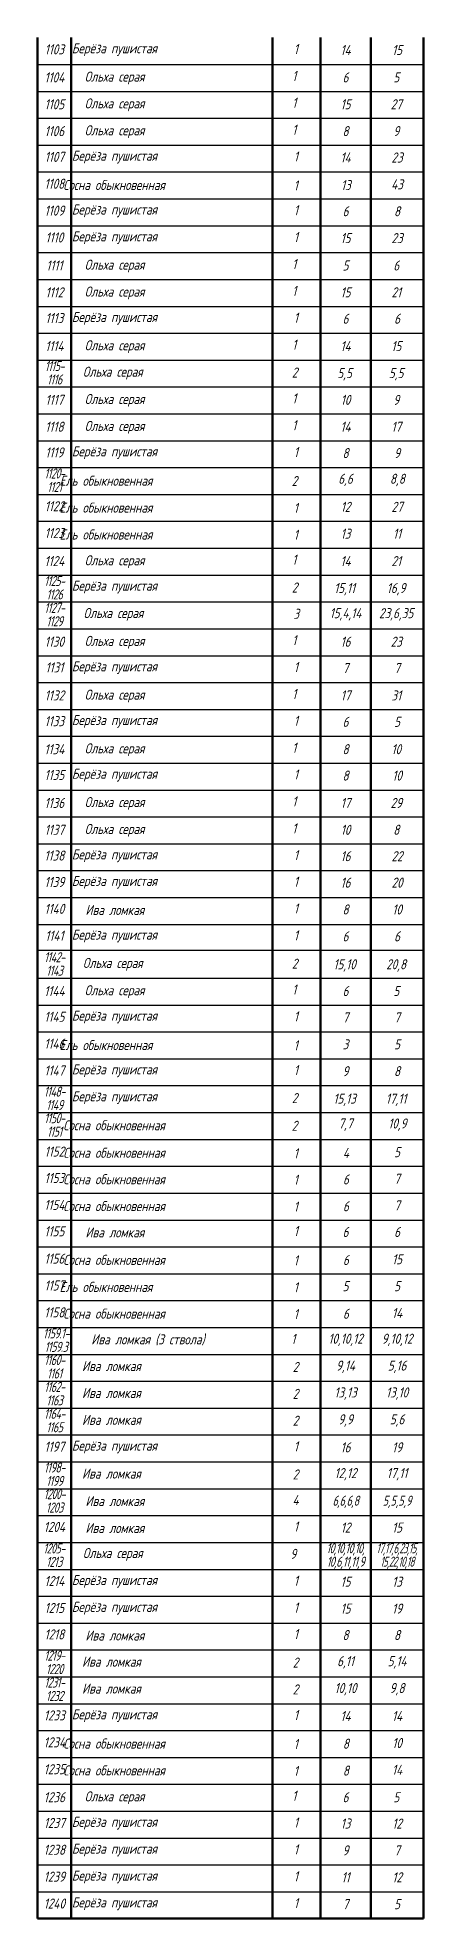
# Model space of a CAD drawing. Header units: metres. Extents: x 23128 to 34628, y -678634 to 13070.
# Drawn here: x 23128 to 34628, y -537845 to -481854 of the extents above; entities that cross this region are included whole.
import ezdxf

# ---------------------------------------------------------------- set-up
doc = ezdxf.new("R2010")
doc.units = ezdxf.units.M
for name, color, linetype, lineweight in [('Лиственные', 160, 'Continuous', 30), ('ТАБЛИЦА 50', 51, 'Continuous', 50), ('текст 300', 7, 'Continuous', 30), ('Хвойные', 80, 'Continuous', 30)]:
    doc.layers.add(name, color=color, linetype=linetype, lineweight=lineweight)
doc.layers.add('ТАБЛИЦА', color=18, linetype='Continuous', true_color=0x000000)
doc.styles.add('NF_VGP_3.0', font='cs_gost2304.shx', dxfattribs={"oblique": 15, "height": 300})

msp = doc.modelspace()

# ---------------------------------------------------------------- texts
at = {"layer": 'Лиственные', "lineweight": 30, "transparency": 33554687, "char_height": 300, "attachment_point": 5, "style": 'NF_VGP_3.0'}
for s, insert, width in [('\\pxqj;Берёза пушистая', (26017, -482211), 3736), ('Ольха серая', (25423, -483054), 6349.98), ('Ольха серая', (25423, -483854), 6349.98), ('Ольха серая', (25423, -484654), 6349.98), ('\\pxqj;Берёза пушистая', (26017, -485411), 3736), ('\\pxqj;Берёза пушистая', (26017, -487011), 3736), ('\\pxqj;Берёза пушистая', (26017, -487811), 3736), ('Ольха серая', (25423, -488654), 6349.98), ('Ольха серая', (25423, -489454), 6349.98), ('\\pxqj;Берёза пушистая', (26017, -490211), 3736), ('Ольха серая', (25423, -491054), 6349.98), ('Ольха серая', (25369, -491841), 6349.98), ('Ольха серая', (25423, -492654), 6349.98), ('Ольха серая', (25423, -493454), 6349.98), ('\\pxqj;Берёза пушистая', (26017, -494211), 3736), ('Ольха серая', (25423, -497454), 6349.98), ('\\pxqj;Берёза пушистая', (26017, -498211), 3736), ('Ольха серая', (25389, -499025), 6349.98), ('Ольха серая', (25423, -499854), 6349.98), ('\\pxqj;Берёза пушистая', (26017, -500611), 3736), ('Ольха серая', (25423, -501454), 6349.98), ('\\pxqj;Берёза пушистая', (26017, -502211), 3736), ('Ольха серая', (25423, -503054), 6349.98), ('\\pxqj;Берёза пушистая', (26017, -503811), 3736), ('Ольха серая', (25423, -504654), 6349.98), ('Ольха серая', (25423, -505454), 6349.98), ('\\pxqj;Берёза пушистая', (26017, -506211), 3736), ('\\pxqj;Берёза пушистая', (26017, -506999), 3736), ('Ива ломкая', (25430, -507823), 6349.98), ('\\pxqj;Берёза пушистая', (26017, -508599), 3736), ('Ольха серая', (25369, -509441), 6349.98), ('Ольха серая', (25423, -510254), 6349.98), ('\\pxqj;Берёза пушистая', (26017, -511011), 3736), ('\\pxqj;Берёза пушистая', (26017, -512611), 3736), ('\\pxqj;Берёза пушистая', (26017, -513411), 3736), ('Ива ломкая', (25430, -517423), 6349.98), ('Ива ломкая (3 ствола)', (26417, -520623), 6349.98), ('Ива ломкая', (25329, -521403), 6349.98), ('Ива ломкая', (25329, -522203), 6349.98), ('Ива ломкая', (25329, -523003), 6349.98), ('\\pxqj;Берёза пушистая', (26017, -523811), 3736), ('Ива ломкая', (25329, -524603), 6349.98), ('Ива ломкая', (25430, -525423), 6349.98), ('Ива ломкая', (25430, -526223), 6349.98), ('Ольха серая', (25369, -527010), 6349.98), ('\\pxqj;Берёза пушистая', (26017, -527811), 3736), ('\\pxqj;Берёза пушистая', (26017, -528611), 3736), ('Ива ломкая', (25430, -529423), 6349.98), ('Ива ломкая', (25329, -530203), 6349.98), ('Ива ломкая', (25329, -531003), 6349.98), ('\\pxqj;Берёза пушистая', (26017, -531811), 3736), ('Ольха серая', (25423, -534254), 6349.98), ('\\pxqj;Берёза пушистая', (26017, -535011), 3736), ('\\pxqj;Берёза пушистая', (26017, -535811), 3736), ('\\pxqj;Берёза пушистая', (26017, -536611), 3736), ('\\pxqj;Берёза пушистая', (26017, -537411), 3736)]:
    msp.add_mtext(s, dxfattribs=dict(at, insert=insert, width=width))
at = {"layer": 'Лиственные', "color": 5, "char_height": 300, "attachment_point": 1, "style": 'NF_VGP_3.0'}
for s, insert, width in [('1', (30766, -482043), 156.16), ('1', (30718, -482843), 156.16), ('1', (30718, -483643), 156.16), ('1', (30718, -484443), 156.16), ('1', (30766, -485243), 156.16), ('1', (30766, -486843), 156.16), ('1', (30766, -487643), 156.16), ('1', (30718, -488443), 156.16), ('1', (30718, -489243), 156.16), ('1', (30766, -490043), 156.16), ('1', (30718, -490843), 156.16), ('2', (30706, -491674), 243.91), ('1', (30718, -492443), 156.16), ('1', (30718, -493243), 156.16), ('1', (30766, -494043), 156.16), ('1', (30718, -497243), 156.16), ('2', (30706, -498074), 243.91), ('3', (30753, -498857), 232.3), ('1', (30718, -499643), 156.16), ('1', (30766, -500443), 156.16), ('1', (30718, -501243), 156.16), ('1', (30766, -502043), 156.16), ('1', (30718, -502843), 156.16), ('1', (30766, -503643), 156.16), ('1', (30718, -504443), 156.16), ('1', (30718, -505243), 156.16), ('1', (30766, -506043), 156.16), ('1', (30766, -506831), 156.16), ('1', (30766, -507631), 156.16), ('1', (30766, -508431), 156.16), ('2', (30706, -509274), 243.91), ('1', (30718, -510043), 156.16), ('1', (30766, -510843), 156.16), ('1', (30766, -512443), 156.16), ('2', (30706, -513274), 243.91), ('1', (30766, -517231), 156.16), ('1', (30689, -520443), 156.16), ('2', (30732, -521279), 243.91), ('2', (30732, -522079), 243.91), ('2', (30732, -522879), 243.91), ('1', (30766, -523643), 156.16), ('2', (30732, -524479), 243.91), ('4', (30726, -525243), 239.07), ('1', (30766, -526031), 156.16), ('9', (30659, -526843), 254.5), ('1', (30766, -527643), 156.16), ('1', (30766, -528443), 156.16), ('1', (30766, -529231), 156.16), ('2', (30732, -530079), 243.91), ('2', (30732, -530879), 243.91), ('1', (30766, -531643), 156.16), ('1', (30718, -534043), 156.16), ('1', (30766, -534843), 156.16), ('1', (30766, -535643), 156.16), ('1', (30766, -536443), 156.16), ('1', (30766, -537243), 156.16)]:
    msp.add_mtext(s, dxfattribs=dict(at, insert=insert, width=width))
at = {"layer": 'текст 300', "color": 7, "transparency": 33554687, "char_height": 300, "attachment_point": 5, "style": 'NF_VGP_3.0'}
for s, insert, width in [('{\\C256;1103}', (23628, -482204), 1000), ('{\\C256;1104}', (23628, -483038), 1000.06), ('{\\C256;1105}', (23628, -483838), 1000.06), ('{\\C256;1106}', (23628, -484638), 1000.06), ('{\\C256;1107}', (23628, -485404), 1000), ('{\\C256;1108}', (23628, -486204), 1000), ('{\\C256;1109}', (23628, -487004), 1000), ('{\\C256;1110}', (23628, -487804), 1000), ('{\\C256;1111}', (23628, -488638), 1000.06), ('{\\C256;1112}', (23628, -489438), 1000.06), ('{\\C256;1113}', (23628, -490204), 1000), ('{\\C256;1114}', (23628, -491038), 1000.06), ('{\\C256;1117}', (23628, -492638), 1000.06), ('{\\C256;1118}', (23628, -493438), 1000.06), ('{\\C256;1119}', (23628, -494204), 1000), ('{\\C256;1122}', (23628, -495804), 1000), ('{\\C256;1123}', (23628, -496604), 1000), ('{\\C256;1124}', (23628, -497438), 1000.06), ('{\\C256;1130}', (23628, -499838), 1000.06), ('{\\C256;1131}', (23628, -500604), 1000), ('{\\C256;1132}', (23628, -501438), 1000.06), ('{\\C256;1133}', (23628, -502204), 1000), ('{\\C256;1134}', (23628, -503038), 1000.06), ('{\\C256;1135}', (23628, -503804), 1000), ('{\\C256;1136}', (23628, -504638), 1000.06), ('{\\C256;1137}', (23628, -505438), 1000.06), ('{\\C256;1138}', (23628, -506204), 1000), ('{\\C256;1139}', (23628, -506991), 1000), ('{\\C256;1140}', (23628, -507791), 1000), ('{\\C256;1141}', (23628, -508591), 1000), ('{\\C256;1144}', (23628, -510238), 1000.06), ('{\\C256;1145}', (23628, -511004), 1000), ('{\\C256;1146}', (23628, -511804), 1000), ('{\\C256;1147}', (23628, -512604), 1000), ('{\\C256;1152}', (23628, -515016), 1000), ('{\\C256;1153}', (23628, -515804), 1000), ('{\\C256;1154}', (23628, -516604), 1000), ('{\\C256;1155}', (23628, -517391), 1000), ('{\\C256;1156}', (23628, -518204), 1000), ('{\\C256;1157}', (23628, -519004), 1000), ('{\\C256;1158}', (23628, -519804), 1000), ('{\\C256;1197}', (23628, -523803), 1000), ('{\\C256;1204}', (23628, -526191), 1000), ('{\\C256;1214}', (23628, -527803), 1000), ('{\\C256;1215}', (23628, -528603), 1000), ('{\\C256;1218}', (23628, -529391), 1000), ('{\\C256;1233}', (23628, -531803), 1000), ('{\\C256;1234}', (23628, -532604), 1000), ('{\\C256;1235}', (23628, -533404), 1000), ('{\\C256;1236}', (23628, -534238), 1000.06), ('{\\C256;1237}', (23628, -535003), 1000), ('{\\C256;1238}', (23628, -535803), 1000), ('{\\C256;1239}', (23628, -536603), 1000), ('{\\C256;1240}', (23628, -537403), 1000)]:
    msp.add_mtext(s, dxfattribs=dict(at, insert=insert, width=width))
at = {"layer": 'текст 300', "transparency": 33554687, "char_height": 300, "attachment_point": 5, "style": 'NF_VGP_3.0'}
for s, insert, width in [('14', (32306, -482223), 1500), ('15', (33842, -482223), 1572.46), ('6', (32306, -483038), 1500), ('5', (33818, -483038), 1620), ('15', (32306, -483838), 1500), ('27', (33818, -483838), 1620), ('8', (32306, -484638), 1500), ('9', (33818, -484638), 1620), ('14', (32306, -485423), 1500), ('23', (33842, -485423), 1572.46), ('13', (32317, -486245), 1478.12), ('43', (33842, -486223), 1572.46), ('6', (32306, -487023), 1500), ('8', (33842, -487023), 1572.46), ('15', (32306, -487823), 1500), ('23', (33842, -487823), 1572.46), ('5', (32306, -488638), 1500), ('6', (33818, -488638), 1620), ('15', (32306, -489438), 1500), ('21', (33818, -489438), 1620), ('6', (32306, -490223), 1500), ('6', (33842, -490223), 1572.46), ('14', (32306, -491038), 1500), ('15', (33818, -491038), 1620), ('5,5', (32278, -491876), 1500), ('5,5', (33814, -491876), 1572.46), ('10', (32306, -492638), 1500), ('9', (33818, -492638), 1620), ('14', (32306, -493438), 1500), ('17', (33818, -493438), 1620), ('8', (32306, -494223), 1500), ('9', (33842, -494223), 1572.46), ('6,6', (32306, -495023), 1500), ('8,8', (33852, -495023), 1591.94), ('12', (32306, -495823), 1500), ('27', (33842, -495823), 1572.46), ('13', (32306, -496623), 1500), ('11', (33842, -496623), 1572.46), ('14', (32306, -497438), 1500), ('21', (33818, -497438), 1620), ('15,11', (32278, -498276), 1500), ('16,9', (33814, -498276), 1572.46), ('15,4,14', (32306, -499023), 1500), ('23,6,35', (33815, -499023), 1664.4), ('16', (32306, -499838), 1500), ('23', (33818, -499838), 1620), ('7', (32306, -500623), 1500), ('7', (33842, -500623), 1572.46), ('17', (32306, -501438), 1500), ('31', (33818, -501438), 1620), ('6', (32306, -502223), 1500), ('5', (33842, -502223), 1572.46), ('8', (32306, -503038), 1500), ('10', (33818, -503038), 1620), ('8', (32306, -503823), 1500), ('10', (33842, -503823), 1572.46), ('17', (32306, -504638), 1500), ('29', (33818, -504638), 1620), ('10', (32306, -505438), 1500), ('8', (33818, -505438), 1620), ('16', (32306, -506223), 1500), ('22', (33842, -506223), 1572.46), ('16', (32306, -507010), 1500), ('20', (33842, -507010), 1572.46), ('8', (32306, -507810), 1500), ('10', (33842, -507810), 1572.46), ('6', (32306, -508610), 1500), ('6', (33842, -508610), 1572.46), ('15,10', (32278, -509476), 1500), ('20,8', (33814, -509476), 1572.46), ('6', (32306, -510238), 1500), ('5', (33818, -510238), 1620), ('7', (32306, -511023), 1500), ('7', (33842, -511023), 1572.46), ('3', (32306, -511823), 1500), ('5', (33842, -511823), 1572.46), ('9', (32306, -512623), 1500), ('8', (33842, -512623), 1572.46), ('15,13', (32278, -513476), 1500), ('17,11', (33814, -513476), 1572.46), ('7,7', (32306, -514216), 1500), ('10,9', (33852, -514216), 1591.94), ('4', (32317, -515057), 1478.12), ('5', (33842, -515035), 1572.46), ('7', (33842, -515823), 1572.46), ('6', (32317, -515845), 1478.12), ('6', (32317, -516645), 1478.12), ('7', (33842, -516623), 1572.46), ('6', (32306, -517410), 1500), ('6', (33842, -517410), 1572.46), ('6', (32317, -518245), 1478.12), ('15', (33842, -518223), 1572.46), ('5', (32306, -519023), 1500), ('5', (33842, -519023), 1572.46), ('6', (32317, -519845), 1478.12), ('14', (33842, -519823), 1572.46), ('10,10,12', (32306, -520623), 1500), ('9,10,12', (33842, -520623), 1572.46), ('9,14', (32306, -521423), 1500), ('5,16', (33842, -521423), 1572.46), ('13,13', (32306, -522223), 1500), ('13,10', (33842, -522223), 1572.46), ('9,9', (32306, -523023), 1500), ('5,6', (33842, -523023), 1572.46), ('16', (32306, -523822), 1500), ('19', (33842, -523822), 1572.46), ('12,12', (32306, -524623), 1500), ('17,11', (33842, -524623), 1572.46), ('{\\W0.9;\\T0.9;6,6,6,8}', (32306, -525445), 1500), ('{\\W0.9;5,5,5,9}', (33842, -525445), 1572.46), ('12', (32306, -526210), 1500), ('15', (33842, -526210), 1572.46), ('15', (32306, -527822), 1500), ('13', (33842, -527822), 1572.46), ('15', (32306, -528622), 1500), ('19', (33842, -528622), 1572.46), ('8', (32306, -529410), 1500), ('8', (33842, -529410), 1572.46), ('6,11', (32306, -530223), 1500), ('5,14', (33842, -530223), 1572.46), ('10,10', (32306, -531023), 1500), ('9,8', (33842, -531023), 1572.46), ('14', (32306, -531822), 1500), ('14', (33842, -531822), 1572.46), ('10', (33842, -532623), 1572.46), ('8', (32317, -532645), 1478.12), ('8', (32317, -533445), 1478.12), ('14', (33842, -533423), 1572.46), ('6', (32306, -534238), 1500), ('5', (33818, -534238), 1620), ('13', (32306, -535022), 1500), ('12', (33842, -535022), 1572.46), ('9', (32306, -535822), 1500), ('7', (33842, -535822), 1572.46), ('11', (32306, -536622), 1500), ('12', (33842, -536622), 1572.46), ('7', (32306, -537422), 1500), ('5', (33842, -537422), 1572.46)]:
    msp.add_mtext(s, dxfattribs=dict(at, insert=insert, width=width))
at = {"layer": 'текст 300', "color": 7, "transparency": 33554687, "char_height": 300, "attachment_point": 5, "line_spacing_factor": 0.8, "style": 'NF_VGP_3.0'}
for s, insert, width in [('{\\W0.9;\\T0.9;\\C256;1115-\\P1116}', (23628, -491831), 1000), ('{\\W0.9;\\T0.9;\\C256;1120-\\P1121}', (23628, -495030), 1000), ('{\\W0.9;\\T0.9;\\C256;1125-\\P1126}', (23628, -498231), 1000), ('{\\W0.9;\\T0.9;\\C256;1127-\\P1129}', (23628, -499030), 1000), ('{\\W0.9;\\T0.9;\\C256;1142-\\P1143}', (23628, -509431), 1000), ('{\\W0.9;\\T0.9;\\C256;1148-\\P1149}', (23628, -513431), 1000), ('{\\W0.9;\\T0.9;\\C256;1150-\\P1151}', (23628, -514223), 1000), ('{\\W0.9;\\T0.9;\\C256;1159.1-\\P1159.3}', (23676, -520630), 904.92), ('{\\W0.9;\\T0.9;\\C256;1160-\\P1161}', (23628, -521423), 1000), ('{\\W0.9;\\T0.9;\\C256;1162-\\P1163}', (23628, -522223), 1000), ('{\\W0.9;\\T0.9;\\C256;1164-\\P1165}', (23628, -523023), 1000), ('{\\W0.9;\\T0.9;\\C256;1198-\\P1199}', (23628, -524623), 1000), ('{\\W0.9;\\T0.9;\\C256;1200-\\P1203}', (23628, -525415), 904.92), ('{\\W0.9;\\T0.9;\\C256;1205-\\P1213}', (23618, -527031), 980.53), ('{\\W0.9;\\T0.9;\\C256;1219-\\P1220}', (23628, -530223), 1000), ('{\\W0.9;\\T0.9;\\C256;1231-\\P1232}', (23628, -531023), 1000)]:
    msp.add_mtext(s, dxfattribs=dict(at, insert=insert, width=width))
at = {"layer": 'текст 300', "transparency": 33554687, "char_height": 300, "attachment_point": 5, "line_spacing_factor": 0.8, "style": 'NF_VGP_3.0'}
for s, insert, width in [('{\\W0.9;\\T0.85;10,10,10,10,\\P10,6,11,11,9}', (32300, -527060), 1500), ('{\\W0.8;\\T0.85;17,17,6,23,15,\\P15,22,10,18}', (33837, -527060), 1572.46)]:
    msp.add_mtext(s, dxfattribs=dict(at, insert=insert, width=width))
at = {"layer": 'Хвойные', "lineweight": 30, "transparency": 33554687, "char_height": 300, "width": 4584.55, "attachment_point": 5, "style": 'NF_VGP_3.0'}
for s, insert in [('\\pxqj;Сосна обыкновенная', (26187, -486241)), ('\\pxqj;Ель обыкновенная', (26075, -495046)), ('\\pxqj;Ель обыкновенная', (26075, -495846)), ('\\pxqj;Ель обыкновенная', (26075, -496646)), ('\\pxqj;Ель обыкновенная', (26075, -511846)), ('\\pxqj;Сосна обыкновенная', (26187, -514234)), ('\\pxqj;Сосна обыкновенная', (26187, -515053)), ('\\pxqj;Сосна обыкновенная', (26187, -515841)), ('\\pxqj;Сосна обыкновенная', (26187, -516641)), ('\\pxqj;Сосна обыкновенная', (26187, -518241)), ('\\pxqj;Ель обыкновенная', (26075, -519046)), ('\\pxqj;Сосна обыкновенная', (26187, -519841)), ('\\pxqj;Сосна обыкновенная', (26187, -532641)), ('\\pxqj;Сосна обыкновенная', (26187, -533441))]:
    msp.add_mtext(s, dxfattribs=dict(at, insert=insert))
at = {"layer": 'Хвойные', "char_height": 300, "attachment_point": 1, "style": 'NF_VGP_3.0'}
for s, insert, width in [('1', (30762, -486105), 156.16), ('2', (30702, -494905), 243.91), ('1', (30762, -495705), 156.16), ('1', (30762, -496505), 156.16), ('1', (30762, -511705), 156.16), ('2', (30702, -514099), 243.91), ('1', (30762, -514918), 156.16), ('1', (30762, -515705), 156.16), ('1', (30762, -516505), 156.16), ('1', (30762, -518105), 156.16), ('1', (30762, -518905), 156.16), ('1', (30762, -519705), 156.16), ('1', (30762, -532505), 156.16), ('1', (30762, -533305), 156.16)]:
    msp.add_mtext(s, dxfattribs=dict(at, insert=insert, width=width))

# ---------------------------------------------------------------- linework, layer by layer
at = {"layer": 'ТАБЛИЦА', "color": 0, "transparency": 33554687}
for points in [[(23128, -482654), (34628, -482654)], [(23128, -483454), (34628, -483454)], [(23128, -484254), (34628, -484254)], [(23128, -485054), (34628, -485054)], [(23128, -485854), (34628, -485854)], [(23128, -486654), (34628, -486654)], [(23128, -487454), (34628, -487454)], [(23128, -488254), (34628, -488254)], [(23128, -489054), (34628, -489054)], [(23128, -489854), (34628, -489854)], [(23128, -490654), (34628, -490654)], [(23128, -491454), (34628, -491454)], [(23128, -492254), (34628, -492254)], [(23128, -493054), (34628, -493054)], [(23128, -493854), (34628, -493854)], [(23128, -494654), (34628, -494654)], [(23128, -495454), (34628, -495454)], [(23128, -496254), (34628, -496254)], [(23128, -497054), (34628, -497054)], [(23128, -497854), (34628, -497854)], [(23128, -498654), (34628, -498654)], [(23128, -499454), (34628, -499454)], [(23128, -500254), (34628, -500254)], [(23128, -501054), (34628, -501054)], [(23128, -501854), (34628, -501854)], [(23128, -502654), (34628, -502654)], [(23128, -503454), (34628, -503454)], [(23128, -504254), (34628, -504254)], [(23128, -505054), (34628, -505054)], [(23128, -505854), (34628, -505854)], [(23128, -506654), (34628, -506654)], [(23128, -507454), (34628, -507454)], [(23128, -508254), (34628, -508254)], [(23128, -509023), (34628, -509023)], [(23128, -509854), (34628, -509854)], [(23128, -510654), (34628, -510654)], [(23128, -511454), (34628, -511454)], [(23128, -512254), (34628, -512254)], [(23128, -513054), (34628, -513054)], [(23128, -513854), (34628, -513854)], [(23128, -514654), (34628, -514654)], [(23128, -515454), (34628, -515454)], [(23128, -516254), (34628, -516254)], [(23128, -517054), (34628, -517054)], [(23128, -517854), (34628, -517854)], [(23128, -518654), (34628, -518654)], [(23128, -519454), (34628, -519454)], [(23128, -520254), (34628, -520254)], [(23128, -521054), (34628, -521054)], [(23128, -521854), (34628, -521854)], [(23128, -522654), (34628, -522654)], [(23128, -523454), (34628, -523454)], [(23128, -524254), (34628, -524254)], [(23128, -525054), (34628, -525054)], [(23128, -525854), (34628, -525854)], [(23128, -526654), (34628, -526654)], [(23128, -527454), (34628, -527454)], [(23128, -528254), (34628, -528254)], [(23128, -529054), (34628, -529054)], [(23128, -529854), (34628, -529854)], [(23128, -530654), (34628, -530654)], [(23128, -531454), (34628, -531454)], [(23128, -532254), (34628, -532254)], [(23128, -533054), (34628, -533054)], [(23128, -533854), (34628, -533854)], [(23128, -534654), (34628, -534654)], [(23128, -535454), (34628, -535454)], [(23128, -536254), (34628, -536254)], [(23128, -537054), (34628, -537054)], [(23128, -537844), (34628, -537844)]]:
    msp.add_lwpolyline(points, dxfattribs=at)
at = {"layer": 'ТАБЛИЦА 50', "color": 7, "transparency": 33554687}
for points in [[(23128, -537844), (23128, -481854)], [(24128, -537844), (24128, -481854)], [(30128, -537845), (30128, -481854)], [(30128, -537845), (30128, -481854)], [(31556, -537845), (31556, -481854)], [(31556, -537845), (31556, -481854)], [(33056, -537845), (33056, -481854)], [(33056, -537845), (33056, -481854)], [(34628, -537845), (34628, -481854)], [(34628, -537845), (34628, -481854)], [(23128, -537844), (34628, -537844)]]:
    msp.add_lwpolyline(points, dxfattribs=at)

msp.set_redraw_order([(e.dxf.handle, doc.entitydb.next_handle()) for e in msp.query("TEXT MTEXT ATTDEF DIMENSION ARC_DIMENSION")])  # texts and dimensions are drawn at this point

doc.saveas('drawing.dxf')
